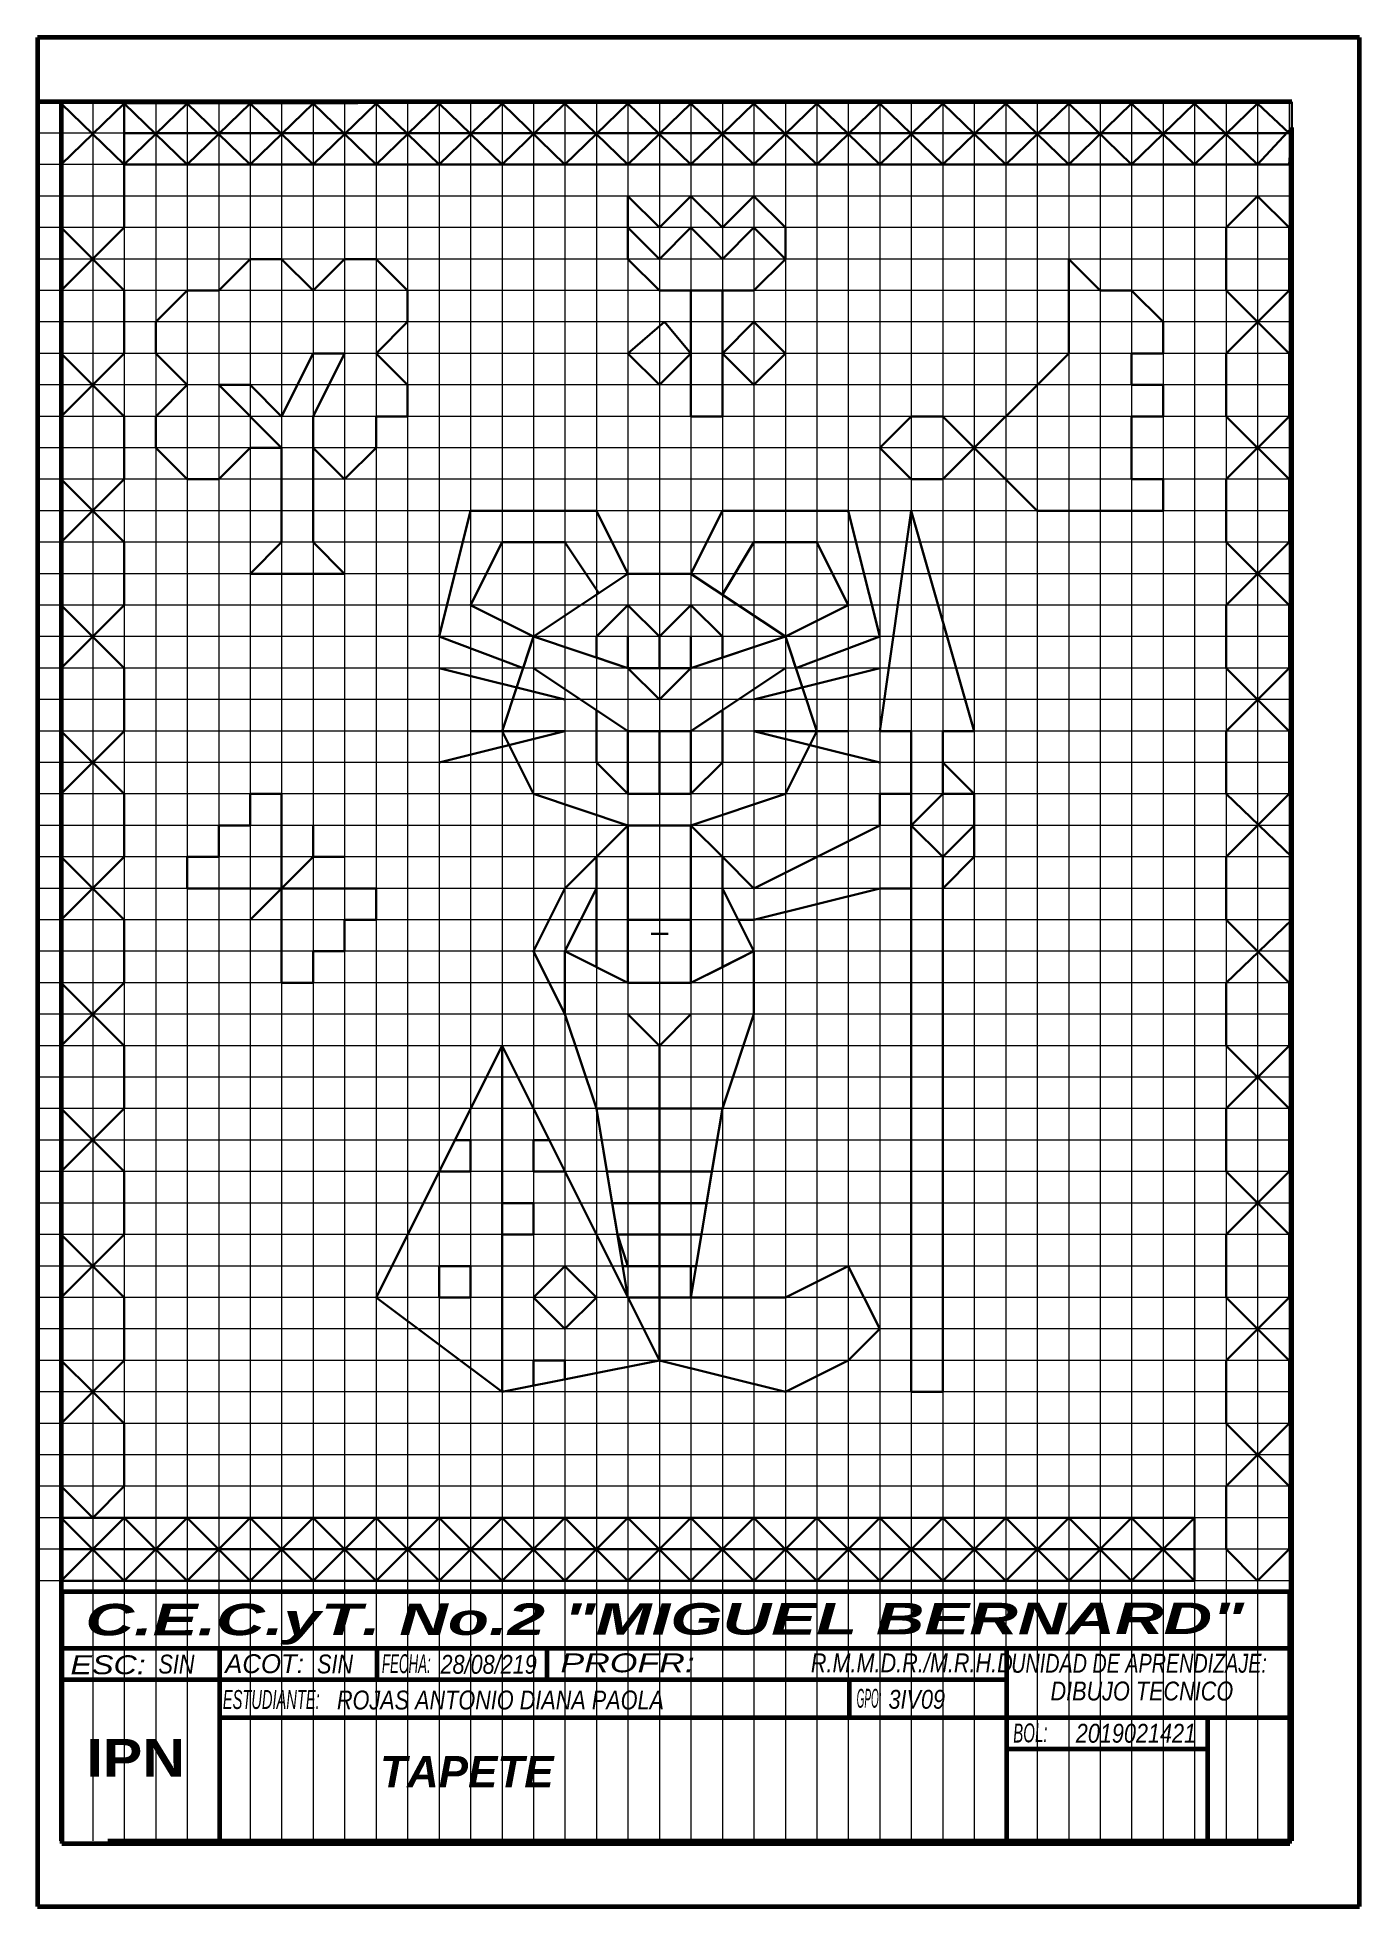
# Model space of a CAD drawing. Header units: millimetres. Extents: x -3912921 to 4009, y 2607 to 1787998.
# Drawn here: x -3912921.2 to -3912711.2, y 1538760 to 1539057 of the extents above.
import ezdxf
from ezdxf.enums import TextEntityAlignment as Align

# ---------------------------------------------------------------- set-up
doc = ezdxf.new("R2010")
doc.units = ezdxf.units.MM
for name, color, linetype, lineweight in [('linea de dibujo', 51, 'Continuous', 30), ('linea de dibujo2', 15, 'Continuous', 30), ('linea de dibujo3', 231, 'Continuous', 30), ('linea de dibujo4', 112, 'Continuous', 30), ('linea de dibujo5', 251, 'Continuous', 30), ('linea fina 4H', 9, 'Continuous', 18), ('Linea gruesa HB', 255, 'Continuous', 60), ('LINEA5', 9, 'Continuous', 30), ('lineas gruesas HB', 4, 'Continuous', 60), ('rotulos', 7, 'Continuous', 18)]:
    doc.layers.add(name, color=color, linetype=linetype, lineweight=lineweight)
doc.styles.add('cecyt', font='arialbi.ttf', dxfattribs={"height": 5})
doc.styles.add('IPN', font='arialbd.ttf', dxfattribs={"height": 6})
doc.styles.add('nombre', font='ARIALNI.TTF', dxfattribs={"height": 3})

# ---------------------------------------------------------------- blocks, each defined once
blk = doc.blocks.new('Copia de new block')
at = {"layer": 'Linea gruesa HB'}
for p, q in [((195, 40), (0, 40)), ((0, 40), (0, 0)), ((195, 0), (195, 40)), ((195, 31), (0, 31)), ((25, 31), (25, 0)), ((50, 31), (50, 26)), ((77, 31), (77, 26)), ((150, 31), (150, 0)), ((150, 26), (0, 26)), ((125, 26), (125, 20)), ((195, 20), (25, 20)), ((182, 0), (182, 20)), ((182, 15), (150, 15)), ((0, 0), (195, 0))]:
    blk.add_line(p, q, dxfattribs=at)
for tag, height, style, p in [('M:M', 3, 'nombre', (15.32, 26.12)), ('KM', 3, 'nombre', (40.51, 26.14)), ('NNNNNN', 3, 'nombre', (60.12, 26.08)), ('JJJJJJJJJ', 3, 'nombre', (118.94, 26.31)), ('APELLIDOSPATERNOMATERNONOMBRES', 3, 'nombre', (43.67, 20.41)), ('00000', 3, 'nombre', (131.27, 20.52)), ('DIBUJOTECNICON', 3, 'nombre', (157, 21.84)), ('000000', 3, 'nombre', (161.02, 15.13)), ('TITULODELALAMINA', 5, 'cecyt', (50.52, 7.41))]:
    blk.add_attdef(tag, text='', height=height, dxfattribs=dict(at, style=style)).set_placement(p, align=Align.BOTTOM_LEFT)
at = {"layer": 'rotulos'}
for s, height, rotation, style, width, p, p2 in [('C.E.C.yT. No.2 "MIGUEL BERNARD"  ', 5, 0.068, 'cecyt', 1.529385, (3.71, 33.08), (193.67, 33.31)), ('GPO:', 3, 0.2474, 'nombre', 0.459738, (126.22, 21.58), (130.17, 21.6)), ('BOL:', 3, 1.1845, 'nombre', 0.696097, (151.1, 16.04), (156.55, 16.15))]:
    blk.add_text(s, height=height, rotation=rotation, dxfattribs=dict(at, style=style, width=width)).set_placement(p, p2, align=Align.FIT)
for s, height, style, width, p, p2 in [('ESC:', 3, 'nombre', 1.491014, (1.35, 26.91), (13.31, 26.91)), ('ACOT:', 3, 'nombre', 1.192305, (25.91, 27.08), (38.43, 27.08)), ('FECHA:', 3, 'nombre', 0.61622, (50.81, 27.08), (58.57, 27.08)), ('PROFR:', 3, 'nombre', 1.642289, (79.17, 27.22), (100.5, 27.22)), ('UNIDAD DE APRENDIZAJE:', 3, 'nombre', 0.912965, (150.77, 27.15), (191.38, 27.15)), ('ESTUDIANTE:', 3, 'nombre', 0.676993, (25.55, 21.39), (40.93, 21.39)), ('IPN', 6, 'IPN', 1.121751, (3.87, 10.62), (19.54, 10.62))]:
    blk.add_text(s, height=height, dxfattribs=dict(at, style=style, width=width)).set_placement(p, p2, align=Align.FIT)

msp = doc.modelspace()

# ---------------------------------------------------------------- linework, layer by layer
for p, q in [((-3912832.41, 1538961.8), (-3912827.41, 1538966.8)), ((-3912827.41, 1538966.8), (-3912822.41, 1538961.8)), ((-3912822.41, 1538961.8), (-3912817.41, 1538966.8)), ((-3912817.41, 1538966.8), (-3912812.41, 1538961.8)), ((-3912832.41, 1538958.47), (-3912832.41, 1538961.8)), ((-3912827.41, 1538956.8), (-3912827.41, 1538961.8)), ((-3912827.41, 1538961.8), (-3912827.41, 1538956.8)), ((-3912822.41, 1538961.8), (-3912822.41, 1538956.8)), ((-3912822.41, 1538956.8), (-3912822.41, 1538961.8)), ((-3912817.41, 1538956.8), (-3912817.41, 1538961.8)), ((-3912817.41, 1538961.8), (-3912817.41, 1538956.8)), ((-3912812.41, 1538961.8), (-3912812.41, 1538958.47)), ((-3912827.41, 1538956.8), (-3912832.41, 1538958.47)), ((-3912822.41, 1538956.8), (-3912827.41, 1538956.8)), ((-3912817.41, 1538956.8), (-3912822.41, 1538956.8)), ((-3912812.41, 1538958.47), (-3912817.41, 1538956.8)), ((-3912832.41, 1538950.13), (-3912832.41, 1538941.8)), ((-3912827.41, 1538946.8), (-3912832.41, 1538950.13)), ((-3912832.41, 1538950.13), (-3912827.41, 1538946.8)), ((-3912812.41, 1538950.13), (-3912817.41, 1538946.8)), ((-3912812.41, 1538941.8), (-3912812.41, 1538950.13)), ((-3912822.41, 1538946.8), (-3912827.41, 1538946.8)), ((-3912827.41, 1538946.8), (-3912827.41, 1538936.8)), ((-3912827.41, 1538936.8), (-3912827.41, 1538946.8)), ((-3912827.41, 1538946.8), (-3912817.41, 1538946.8)), ((-3912822.41, 1538936.8), (-3912822.41, 1538946.8)), ((-3912817.41, 1538946.8), (-3912817.41, 1538936.8)), ((-3912832.41, 1538941.8), (-3912827.41, 1538936.8)), ((-3912817.41, 1538936.8), (-3912812.41, 1538941.8)), ((-3912827.41, 1538936.8), (-3912817.41, 1538936.8)), ((-3912817.41, 1538936.8), (-3912822.41, 1538936.8))]:
    msp.add_line(p, q)
at = {"layer": 'linea de dibujo'}
for p, q in [((-3912907.41, 1539036.8), (-3912917.41, 1539046.51)), ((-3912917.41, 1539036.8), (-3912907.41, 1539046.51)), ((-3912907.41, 1539046.51), (-3912721.95, 1539046.8)), ((-3912897.41, 1539036.8), (-3912907.41, 1539046.51)), ((-3912907.41, 1539046.51), (-3912907.41, 1539036.8)), ((-3912907.41, 1539036.8), (-3912897.41, 1539046.51)), ((-3912887.41, 1539046.51), (-3912897.41, 1539036.8)), ((-3912897.41, 1539046.51), (-3912887.41, 1539036.8)), ((-3912877.41, 1539036.8), (-3912887.41, 1539046.51)), ((-3912887.41, 1539036.8), (-3912877.41, 1539046.51)), ((-3912867.41, 1539046.51), (-3912877.41, 1539036.8)), ((-3912877.41, 1539046.51), (-3912867.41, 1539036.8)), ((-3912857.41, 1539036.8), (-3912867.41, 1539046.51)), ((-3912867.41, 1539036.8), (-3912857.41, 1539046.51)), ((-3912847.41, 1539046.51), (-3912857.41, 1539036.8)), ((-3912857.41, 1539046.51), (-3912847.41, 1539036.8)), ((-3912837.41, 1539036.8), (-3912847.41, 1539046.51)), ((-3912847.41, 1539036.8), (-3912837.41, 1539046.51)), ((-3912827.41, 1539046.51), (-3912837.41, 1539036.8)), ((-3912837.41, 1539046.51), (-3912827.41, 1539036.8)), ((-3912817.41, 1539036.8), (-3912827.41, 1539046.51)), ((-3912827.41, 1539036.8), (-3912817.41, 1539046.51)), ((-3912807.41, 1539046.51), (-3912817.41, 1539036.8)), ((-3912817.41, 1539046.51), (-3912807.41, 1539036.8)), ((-3912797.41, 1539036.8), (-3912807.41, 1539046.51)), ((-3912807.41, 1539036.8), (-3912797.41, 1539046.51)), ((-3912787.41, 1539046.51), (-3912797.41, 1539036.8)), ((-3912797.41, 1539046.51), (-3912787.41, 1539036.8)), ((-3912777.41, 1539036.8), (-3912787.41, 1539046.51)), ((-3912787.41, 1539036.8), (-3912777.41, 1539046.51)), ((-3912767.41, 1539046.51), (-3912777.41, 1539036.8)), ((-3912777.41, 1539046.51), (-3912767.41, 1539036.8)), ((-3912757.41, 1539036.8), (-3912767.41, 1539046.51)), ((-3912767.41, 1539036.8), (-3912757.41, 1539046.51)), ((-3912747.41, 1539046.51), (-3912757.41, 1539036.8)), ((-3912757.41, 1539046.51), (-3912747.41, 1539036.8)), ((-3912737.41, 1539036.8), (-3912747.41, 1539046.51)), ((-3912747.41, 1539036.8), (-3912737.41, 1539046.51)), ((-3912727.41, 1539046.51), (-3912737.41, 1539036.8)), ((-3912737.41, 1539046.51), (-3912727.41, 1539036.8)), ((-3912722.41, 1539041.8), (-3912727.41, 1539046.51)), ((-3912721.95, 1539046.8), (-3912721.94, 1539036.8)), ((-3912727.41, 1539036.8), (-3912721.95, 1539042.72)), ((-3912721.95, 1539042.72), (-3912722.41, 1539036.8)), ((-3912907.41, 1539041.8), (-3912722.41, 1539041.8)), ((-3912917.41, 1539026.8), (-3912917.41, 1539036.8)), ((-3912907.41, 1539026.8), (-3912907.41, 1539036.8)), ((-3912722.41, 1539036.8), (-3912907.41, 1539036.8)), ((-3912827.41, 1539031.8), (-3912827.41, 1539021.8)), ((-3912822.41, 1539026.8), (-3912827.41, 1539031.8)), ((-3912827.41, 1539031.8), (-3912827.41, 1539026.8)), ((-3912817.41, 1539031.8), (-3912822.41, 1539026.8)), ((-3912812.41, 1539026.8), (-3912817.41, 1539031.8)), ((-3912807.41, 1539031.8), (-3912812.41, 1539026.8)), ((-3912802.41, 1539026.8), (-3912807.41, 1539031.8)), ((-3912727.41, 1539031.8), (-3912732.41, 1539026.8)), ((-3912722.41, 1539026.8), (-3912727.41, 1539031.8)), ((-3912917.41, 1539016.8), (-3912907.41, 1539026.8)), ((-3912907.41, 1539016.8), (-3912917.41, 1539026.8)), ((-3912827.41, 1539026.8), (-3912822.41, 1539021.8)), ((-3912822.41, 1539021.8), (-3912817.41, 1539026.8)), ((-3912817.41, 1539026.8), (-3912812.41, 1539021.8)), ((-3912812.41, 1539021.8), (-3912807.41, 1539026.8)), ((-3912807.41, 1539026.8), (-3912802.41, 1539021.8)), ((-3912802.41, 1539021.8), (-3912802.41, 1539026.8)), ((-3912732.41, 1539026.8), (-3912732.41, 1539016.8)), ((-3912722.41, 1539016.8), (-3912722.41, 1539026.8)), ((-3912887.41, 1539021.8), (-3912892.41, 1539016.8)), ((-3912882.41, 1539021.8), (-3912887.41, 1539021.8)), ((-3912877.41, 1539016.8), (-3912882.41, 1539021.8)), ((-3912872.41, 1539021.8), (-3912877.41, 1539016.8)), ((-3912867.41, 1539021.8), (-3912872.41, 1539021.8)), ((-3912862.41, 1539016.8), (-3912867.41, 1539021.8)), ((-3912827.41, 1539021.8), (-3912822.41, 1539016.8)), ((-3912807.41, 1539016.8), (-3912802.41, 1539021.8)), ((-3912757.41, 1539006.8), (-3912757.41, 1539021.8)), ((-3912757.41, 1539021.8), (-3912752.41, 1539016.8)), ((-3912917.41, 1539006.8), (-3912917.41, 1539016.8)), ((-3912907.41, 1539006.8), (-3912907.41, 1539016.8)), ((-3912897.41, 1539016.8), (-3912902.41, 1539011.8)), ((-3912892.41, 1539016.8), (-3912897.41, 1539016.8)), ((-3912862.41, 1539011.8), (-3912862.41, 1539016.8)), ((-3912822.41, 1539016.8), (-3912807.41, 1539016.8)), ((-3912817.41, 1538996.8), (-3912817.41, 1539016.8)), ((-3912817.41, 1539016.8), (-3912817.41, 1539006.8)), ((-3912812.41, 1539016.8), (-3912812.41, 1538996.8)), ((-3912752.41, 1539016.8), (-3912747.41, 1539016.8)), ((-3912747.41, 1539016.8), (-3912742.41, 1539011.8)), ((-3912722.41, 1539016.8), (-3912732.41, 1539006.8)), ((-3912732.41, 1539016.8), (-3912722.41, 1539006.8)), ((-3912722.41, 1539016.8), (-3912722.41, 1539016.8)), ((-3912902.41, 1539011.8), (-3912902.41, 1539006.8)), ((-3912867.41, 1539006.8), (-3912862.41, 1539011.8)), ((-3912821.58, 1539011.8), (-3912827.41, 1539006.8)), ((-3912817.41, 1539006.8), (-3912821.58, 1539011.8)), ((-3912807.41, 1539011.8), (-3912812.41, 1539006.8)), ((-3912802.41, 1539006.8), (-3912807.41, 1539011.8)), ((-3912742.41, 1539011.8), (-3912742.41, 1539006.8)), ((-3912907.41, 1538996.8), (-3912917.41, 1539006.8)), ((-3912917.41, 1538996.8), (-3912907.41, 1539006.8)), ((-3912902.41, 1539006.8), (-3912897.41, 1539001.8)), ((-3912882.41, 1538996.8), (-3912877.41, 1539006.8)), ((-3912877.41, 1539006.8), (-3912872.41, 1539006.8)), ((-3912872.41, 1539006.8), (-3912877.41, 1538996.8)), ((-3912862.41, 1539001.8), (-3912867.41, 1539006.8)), ((-3912827.41, 1539006.8), (-3912822.41, 1539001.8)), ((-3912822.41, 1539001.8), (-3912817.41, 1539006.8)), ((-3912817.41, 1539006.8), (-3912817.41, 1538996.8)), ((-3912812.41, 1538996.8), (-3912812.41, 1539006.8)), ((-3912812.41, 1539006.8), (-3912807.41, 1539001.8)), ((-3912807.41, 1539001.8), (-3912802.41, 1539006.8)), ((-3912777.41, 1538986.8), (-3912757.41, 1539006.8)), ((-3912742.41, 1539006.8), (-3912747.41, 1539006.8)), ((-3912747.41, 1539006.8), (-3912747.41, 1539001.8)), ((-3912732.41, 1538996.8), (-3912732.41, 1539006.8)), ((-3912722.41, 1539006.8), (-3912722.41, 1538996.8)), ((-3912897.41, 1539001.8), (-3912902.41, 1538996.8)), ((-3912882.41, 1538991.8), (-3912892.41, 1539001.8)), ((-3912892.41, 1539001.8), (-3912887.41, 1539001.8)), ((-3912887.41, 1539001.8), (-3912882.41, 1538996.8)), ((-3912862.41, 1538996.8), (-3912862.41, 1539001.8)), ((-3912747.41, 1539001.8), (-3912742.41, 1539001.8)), ((-3912742.41, 1539001.8), (-3912742.41, 1538996.8)), ((-3912917.41, 1538986.8), (-3912917.41, 1538996.8)), ((-3912907.41, 1538986.8), (-3912907.41, 1538996.8)), ((-3912902.41, 1538996.8), (-3912902.41, 1538991.8)), ((-3912877.41, 1538996.8), (-3912877.41, 1538976.8)), ((-3912867.41, 1538991.8), (-3912867.41, 1538996.8)), ((-3912867.41, 1538996.8), (-3912862.41, 1538996.8)), ((-3912812.41, 1538996.8), (-3912817.41, 1538996.8)), ((-3912817.41, 1538996.8), (-3912812.41, 1538996.8)), ((-3912782.41, 1538996.8), (-3912787.41, 1538991.8)), ((-3912777.41, 1538996.8), (-3912782.41, 1538996.8)), ((-3912762.41, 1538981.8), (-3912777.41, 1538996.8)), ((-3912742.41, 1538996.8), (-3912747.41, 1538996.8)), ((-3912747.41, 1538996.8), (-3912747.41, 1538986.8)), ((-3912722.41, 1538986.8), (-3912732.41, 1538996.8)), ((-3912722.41, 1538996.8), (-3912732.41, 1538986.8)), ((-3912902.41, 1538991.8), (-3912897.41, 1538986.8)), ((-3912892.41, 1538986.8), (-3912887.41, 1538991.8)), ((-3912887.41, 1538991.8), (-3912882.41, 1538991.8)), ((-3912882.41, 1538976.8), (-3912882.41, 1538991.8)), ((-3912877.41, 1538991.8), (-3912872.41, 1538986.8)), ((-3912872.41, 1538986.8), (-3912867.41, 1538991.8)), ((-3912787.41, 1538991.8), (-3912782.41, 1538986.8)), ((-3912917.41, 1538976.8), (-3912907.41, 1538986.8)), ((-3912907.41, 1538976.8), (-3912917.41, 1538986.8)), ((-3912897.41, 1538986.8), (-3912892.41, 1538986.8)), ((-3912782.41, 1538986.8), (-3912777.41, 1538986.8)), ((-3912747.41, 1538986.8), (-3912742.41, 1538986.8)), ((-3912742.41, 1538986.8), (-3912742.41, 1538981.8)), ((-3912732.41, 1538986.8), (-3912732.41, 1538976.8)), ((-3912722.41, 1538976.8), (-3912722.41, 1538986.8)), ((-3912852.41, 1538981.8), (-3912857.41, 1538961.8)), ((-3912832.41, 1538981.8), (-3912852.41, 1538981.8)), ((-3912827.41, 1538971.8), (-3912832.41, 1538981.8)), ((-3912817.41, 1538971.8), (-3912812.41, 1538981.8)), ((-3912812.41, 1538981.8), (-3912792.41, 1538981.8)), ((-3912792.41, 1538981.8), (-3912787.41, 1538961.8)), ((-3912787.41, 1538946.8), (-3912782.41, 1538981.8)), ((-3912782.41, 1538981.8), (-3912772.41, 1538946.8)), ((-3912742.41, 1538981.8), (-3912762.41, 1538981.8)), ((-3912917.41, 1538966.8), (-3912917.41, 1538976.8)), ((-3912907.41, 1538966.8), (-3912907.41, 1538976.8)), ((-3912887.41, 1538971.8), (-3912882.41, 1538976.8)), ((-3912877.41, 1538976.8), (-3912872.41, 1538971.8)), ((-3912852.41, 1538966.8), (-3912847.41, 1538976.8)), ((-3912847.41, 1538976.8), (-3912837.41, 1538976.8)), ((-3912837.41, 1538976.8), (-3912832.02, 1538968.72)), ((-3912807.41, 1538976.8), (-3912812.41, 1538968.47)), ((-3912797.41, 1538976.8), (-3912807.41, 1538976.8)), ((-3912792.41, 1538966.8), (-3912797.41, 1538976.8)), ((-3912732.41, 1538966.8), (-3912722.41, 1538976.8)), ((-3912732.41, 1538976.8), (-3912722.41, 1538966.8)), ((-3912872.41, 1538971.8), (-3912887.41, 1538971.8)), ((-3912827.41, 1538971.8), (-3912842.41, 1538961.8)), ((-3912817.41, 1538971.8), (-3912827.41, 1538971.8)), ((-3912802.41, 1538961.8), (-3912817.41, 1538971.8)), ((-3912907.41, 1538956.8), (-3912917.41, 1538966.8)), ((-3912917.41, 1538956.8), (-3912907.41, 1538966.8)), ((-3912842.41, 1538961.8), (-3912852.41, 1538966.8)), ((-3912827.41, 1538966.8), (-3912832.41, 1538961.8)), ((-3912822.41, 1538961.8), (-3912827.41, 1538966.8)), ((-3912817.41, 1538966.8), (-3912822.41, 1538961.8)), ((-3912812.41, 1538961.8), (-3912817.41, 1538966.8)), ((-3912802.41, 1538961.8), (-3912792.41, 1538966.8)), ((-3912732.41, 1538956.8), (-3912732.41, 1538966.8)), ((-3912722.41, 1538966.8), (-3912722.41, 1538956.8)), ((-3912857.41, 1538961.8), (-3912844.07, 1538956.8)), ((-3912842.41, 1538961.8), (-3912847.41, 1538946.8)), ((-3912844.07, 1538956.8), (-3912842.41, 1538961.8)), ((-3912842.41, 1538961.8), (-3912827.41, 1538956.8)), ((-3912832.41, 1538961.8), (-3912832.41, 1538958.47)), ((-3912827.41, 1538956.8), (-3912827.41, 1538961.8)), ((-3912827.41, 1538961.8), (-3912827.41, 1538956.8)), ((-3912822.41, 1538961.8), (-3912822.41, 1538956.8)), ((-3912822.41, 1538956.8), (-3912822.41, 1538961.8)), ((-3912817.41, 1538956.8), (-3912802.41, 1538961.8)), ((-3912817.41, 1538956.8), (-3912817.41, 1538961.8)), ((-3912817.41, 1538961.8), (-3912817.41, 1538956.8)), ((-3912802.41, 1538961.8), (-3912812.41, 1538958.47)), ((-3912812.41, 1538958.47), (-3912812.41, 1538961.8)), ((-3912797.41, 1538946.8), (-3912802.41, 1538961.8)), ((-3912800.74, 1538956.8), (-3912802.41, 1538961.8)), ((-3912787.41, 1538961.8), (-3912800.74, 1538956.8)), ((-3912917.41, 1538946.8), (-3912917.41, 1538956.8)), ((-3912907.41, 1538946.8), (-3912907.41, 1538956.8)), ((-3912857.41, 1538956.8), (-3912837.41, 1538951.8)), ((-3912842.41, 1538956.8), (-3912827.41, 1538946.8)), ((-3912832.41, 1538958.47), (-3912827.41, 1538956.8)), ((-3912827.41, 1538956.8), (-3912817.41, 1538956.8)), ((-3912827.41, 1538956.8), (-3912817.41, 1538956.8)), ((-3912822.41, 1538951.8), (-3912827.41, 1538956.8)), ((-3912827.41, 1538956.8), (-3912827.41, 1538956.8)), ((-3912817.41, 1538956.8), (-3912822.41, 1538951.8)), ((-3912817.41, 1538946.8), (-3912802.41, 1538956.8)), ((-3912802.41, 1538956.8), (-3912812.41, 1538950.13)), ((-3912807.41, 1538951.8), (-3912787.41, 1538956.8)), ((-3912722.41, 1538946.8), (-3912732.41, 1538956.8)), ((-3912722.41, 1538956.8), (-3912732.41, 1538946.8)), ((-3912832.41, 1538941.8), (-3912832.41, 1538950.13)), ((-3912832.41, 1538950.13), (-3912827.41, 1538946.8)), ((-3912812.41, 1538950.13), (-3912812.41, 1538941.8)), ((-3912917.41, 1538936.8), (-3912907.41, 1538946.8)), ((-3912907.41, 1538936.8), (-3912917.41, 1538946.8)), ((-3912837.41, 1538946.8), (-3912857.41, 1538941.8)), ((-3912852.41, 1538946.8), (-3912837.41, 1538946.8)), ((-3912847.41, 1538946.8), (-3912842.41, 1538936.8)), ((-3912827.41, 1538946.8), (-3912817.41, 1538946.8)), ((-3912827.41, 1538946.8), (-3912827.41, 1538936.8)), ((-3912822.41, 1538936.8), (-3912822.41, 1538946.8)), ((-3912822.41, 1538946.8), (-3912817.41, 1538946.8)), ((-3912817.41, 1538946.8), (-3912817.41, 1538936.8)), ((-3912792.41, 1538946.8), (-3912807.41, 1538946.8)), ((-3912807.41, 1538946.8), (-3912787.41, 1538941.8)), ((-3912802.41, 1538936.8), (-3912797.41, 1538946.8)), ((-3912782.41, 1538946.8), (-3912787.41, 1538946.8)), ((-3912782.41, 1538841.8), (-3912782.41, 1538946.8)), ((-3912772.41, 1538946.8), (-3912777.41, 1538946.8)), ((-3912732.41, 1538946.8), (-3912732.41, 1538936.8)), ((-3912722.41, 1538936.8), (-3912722.41, 1538946.8)), ((-3912827.41, 1538936.8), (-3912832.41, 1538941.8)), ((-3912812.41, 1538941.8), (-3912817.41, 1538936.8)), ((-3912777.41, 1538941.8), (-3912772.41, 1538936.8)), ((-3912917.41, 1538926.8), (-3912917.41, 1538936.8)), ((-3912907.41, 1538926.8), (-3912907.41, 1538936.8)), ((-3912887.41, 1538931.8), (-3912887.41, 1538936.8)), ((-3912887.41, 1538936.8), (-3912882.41, 1538936.8)), ((-3912882.41, 1538936.8), (-3912882.41, 1538906.8)), ((-3912842.41, 1538936.8), (-3912827.41, 1538931.8)), ((-3912817.41, 1538936.8), (-3912827.41, 1538936.8)), ((-3912827.41, 1538936.8), (-3912822.41, 1538936.8)), ((-3912817.41, 1538931.8), (-3912802.41, 1538936.8)), ((-3912787.41, 1538931.8), (-3912787.41, 1538936.8)), ((-3912787.41, 1538936.8), (-3912782.41, 1538936.8)), ((-3912782.41, 1538936.8), (-3912782.41, 1538921.8)), ((-3912782.41, 1538931.8), (-3912777.41, 1538936.8)), ((-3912777.41, 1538936.8), (-3912772.41, 1538936.8)), ((-3912772.41, 1538936.8), (-3912772.41, 1538926.8)), ((-3912772.41, 1538936.8), (-3912772.41, 1538931.8)), ((-3912732.41, 1538926.8), (-3912722.41, 1538936.8)), ((-3912732.41, 1538936.8), (-3912732.41, 1538936.8)), ((-3912732.41, 1538936.8), (-3912721.95, 1538926.8)), ((-3912892.41, 1538926.8), (-3912892.41, 1538931.8)), ((-3912892.41, 1538931.8), (-3912887.41, 1538931.8)), ((-3912877.41, 1538926.8), (-3912877.41, 1538931.8)), ((-3912877.41, 1538931.8), (-3912877.41, 1538926.8)), ((-3912827.41, 1538931.8), (-3912837.41, 1538921.8)), ((-3912827.41, 1538931.8), (-3912817.41, 1538931.8)), ((-3912817.41, 1538931.8), (-3912827.41, 1538931.8)), ((-3912827.41, 1538906.8), (-3912827.41, 1538931.8)), ((-3912827.41, 1538931.8), (-3912827.41, 1538916.8)), ((-3912817.41, 1538906.8), (-3912817.41, 1538931.8)), ((-3912817.41, 1538931.8), (-3912812.41, 1538926.8)), ((-3912807.41, 1538921.8), (-3912787.41, 1538931.8)), ((-3912777.41, 1538926.8), (-3912782.41, 1538931.8)), ((-3912772.41, 1538931.8), (-3912777.41, 1538926.8)), ((-3912907.41, 1538916.8), (-3912917.41, 1538926.8)), ((-3912917.41, 1538916.8), (-3912907.41, 1538926.8)), ((-3912897.41, 1538921.8), (-3912897.41, 1538926.8)), ((-3912897.41, 1538926.8), (-3912892.41, 1538926.8)), ((-3912887.41, 1538916.8), (-3912877.41, 1538926.8)), ((-3912877.41, 1538926.8), (-3912872.41, 1538926.8)), ((-3912832.41, 1538921.8), (-3912832.41, 1538926.8)), ((-3912832.41, 1538926.8), (-3912832.41, 1538911.8)), ((-3912812.41, 1538926.8), (-3912812.41, 1538909.3)), ((-3912812.41, 1538926.8), (-3912807.41, 1538921.8)), ((-3912772.41, 1538926.8), (-3912777.41, 1538921.8)), ((-3912777.41, 1538921.8), (-3912777.41, 1538926.8)), ((-3912732.41, 1538916.8), (-3912732.41, 1538926.8)), ((-3912721.95, 1538926.8), (-3912721.95, 1538916.8)), ((-3912867.41, 1538921.8), (-3912897.41, 1538921.8)), ((-3912867.41, 1538916.8), (-3912867.41, 1538921.8)), ((-3912837.41, 1538921.8), (-3912842.41, 1538911.8)), ((-3912837.41, 1538911.8), (-3912832.41, 1538921.8)), ((-3912807.41, 1538911.8), (-3912812.41, 1538921.8)), ((-3912787.41, 1538921.8), (-3912807.41, 1538916.8)), ((-3912782.41, 1538921.8), (-3912787.41, 1538921.8)), ((-3912917.41, 1538906.8), (-3912917.41, 1538916.8)), ((-3912907.41, 1538906.8), (-3912907.41, 1538916.8)), ((-3912872.41, 1538911.8), (-3912872.41, 1538916.8)), ((-3912872.41, 1538916.8), (-3912867.41, 1538916.8)), ((-3912827.41, 1538916.8), (-3912817.41, 1538916.8)), ((-3912823.74, 1538914.58), (-3912821.02, 1538914.58)), ((-3912807.41, 1538916.8), (-3912809.91, 1538916.8)), ((-3912722.41, 1538906.8), (-3912732.41, 1538916.8)), ((-3912721.95, 1538916.8), (-3912732.41, 1538906.8)), ((-3912877.41, 1538906.8), (-3912877.41, 1538911.8)), ((-3912877.41, 1538911.8), (-3912872.41, 1538911.8)), ((-3912842.41, 1538911.8), (-3912837.41, 1538901.8)), ((-3912827.41, 1538906.8), (-3912837.41, 1538911.8)), ((-3912837.41, 1538911.8), (-3912837.41, 1538901.8)), ((-3912837.41, 1538901.8), (-3912837.41, 1538911.8)), ((-3912832.41, 1538911.8), (-3912832.41, 1538909.3)), ((-3912807.41, 1538911.8), (-3912817.41, 1538906.8)), ((-3912807.41, 1538901.8), (-3912807.41, 1538911.8)), ((-3912832.41, 1538909.3), (-3912827.41, 1538906.8)), ((-3912812.41, 1538909.3), (-3912817.41, 1538906.8)), ((-3912917.41, 1538896.8), (-3912907.41, 1538906.8)), ((-3912907.41, 1538896.8), (-3912917.41, 1538906.8)), ((-3912882.41, 1538906.8), (-3912877.41, 1538906.8)), ((-3912817.41, 1538906.8), (-3912827.41, 1538906.8)), ((-3912732.41, 1538906.8), (-3912732.41, 1538896.8)), ((-3912722.41, 1538896.8), (-3912722.41, 1538906.8)), ((-3912837.41, 1538901.8), (-3912832.41, 1538886.8)), ((-3912822.41, 1538896.8), (-3912827.41, 1538901.8)), ((-3912822.41, 1538896.8), (-3912817.41, 1538901.8)), ((-3912817.41, 1538901.8), (-3912822.41, 1538896.8)), ((-3912812.41, 1538886.8), (-3912807.41, 1538901.8)), ((-3912917.41, 1538886.8), (-3912917.41, 1538896.8)), ((-3912907.41, 1538886.8), (-3912907.41, 1538896.8)), ((-3912847.41, 1538896.8), (-3912867.41, 1538856.8)), ((-3912822.41, 1538846.8), (-3912847.41, 1538896.8)), ((-3912847.41, 1538841.8), (-3912847.41, 1538896.8)), ((-3912822.41, 1538886.8), (-3912822.41, 1538896.8)), ((-3912732.41, 1538886.8), (-3912722.41, 1538896.8)), ((-3912732.41, 1538896.8), (-3912722.41, 1538886.8)), ((-3912907.41, 1538876.8), (-3912917.41, 1538886.8)), ((-3912917.41, 1538876.8), (-3912907.41, 1538886.8)), ((-3912827.41, 1538856.8), (-3912832.41, 1538886.8)), ((-3912832.41, 1538886.8), (-3912812.41, 1538886.8)), ((-3912832.41, 1538886.8), (-3912830.74, 1538876.8)), ((-3912822.41, 1538856.8), (-3912822.41, 1538886.8)), ((-3912822.41, 1538886.8), (-3912812.41, 1538886.8)), ((-3912812.41, 1538886.8), (-3912817.41, 1538856.8)), ((-3912732.41, 1538876.8), (-3912732.41, 1538886.8)), ((-3912722.41, 1538886.8), (-3912722.41, 1538876.8)), ((-3912854.91, 1538881.8), (-3912852.41, 1538881.8)), ((-3912852.41, 1538881.8), (-3912852.41, 1538876.8)), ((-3912839.91, 1538881.8), (-3912842.41, 1538881.8)), ((-3912842.41, 1538881.8), (-3912842.41, 1538876.8)), ((-3912917.41, 1538866.8), (-3912917.41, 1538876.8)), ((-3912907.41, 1538866.8), (-3912907.41, 1538876.8)), ((-3912852.41, 1538876.8), (-3912857.41, 1538876.8)), ((-3912842.41, 1538876.8), (-3912837.41, 1538876.8)), ((-3912830.74, 1538876.8), (-3912814.07, 1538876.8)), ((-3912814.07, 1538876.8), (-3912814.91, 1538871.8)), ((-3912722.41, 1538866.8), (-3912732.41, 1538876.8)), ((-3912722.41, 1538876.8), (-3912732.41, 1538866.8)), ((-3912847.41, 1538871.8), (-3912842.41, 1538871.8)), ((-3912842.41, 1538871.8), (-3912842.41, 1538866.8)), ((-3912814.91, 1538871.8), (-3912829.91, 1538871.8)), ((-3912829.91, 1538871.8), (-3912829.07, 1538866.8)), ((-3912917.41, 1538856.8), (-3912907.41, 1538866.8)), ((-3912907.41, 1538856.8), (-3912917.41, 1538866.8)), ((-3912842.41, 1538866.8), (-3912847.41, 1538866.8)), ((-3912829.07, 1538866.8), (-3912815.74, 1538866.8)), ((-3912815.74, 1538866.8), (-3912816.57, 1538861.8)), ((-3912732.41, 1538866.8), (-3912732.41, 1538856.8)), ((-3912722.41, 1538856.8), (-3912722.41, 1538866.8)), ((-3912852.41, 1538861.8), (-3912857.41, 1538861.8)), ((-3912857.41, 1538861.8), (-3912857.41, 1538856.8)), ((-3912852.41, 1538856.8), (-3912852.41, 1538861.8)), ((-3912837.41, 1538861.8), (-3912842.41, 1538856.8)), ((-3912832.41, 1538856.8), (-3912837.41, 1538861.8)), ((-3912816.57, 1538861.8), (-3912828.24, 1538861.8)), ((-3912828.24, 1538861.8), (-3912828.24, 1538861.8)), ((-3912792.41, 1538861.8), (-3912802.41, 1538856.8)), ((-3912787.41, 1538851.8), (-3912792.41, 1538861.8)), ((-3912917.41, 1538846.8), (-3912917.41, 1538856.8)), ((-3912907.41, 1538846.8), (-3912907.41, 1538856.8)), ((-3912867.41, 1538856.8), (-3912847.41, 1538841.8)), ((-3912857.41, 1538856.8), (-3912852.41, 1538856.8)), ((-3912842.41, 1538856.8), (-3912837.41, 1538851.8)), ((-3912837.41, 1538851.8), (-3912832.41, 1538856.8)), ((-3912802.41, 1538856.8), (-3912827.41, 1538856.8)), ((-3912817.41, 1538856.8), (-3912822.41, 1538856.8)), ((-3912822.41, 1538856.8), (-3912822.41, 1538846.8)), ((-3912732.41, 1538846.8), (-3912722.41, 1538856.8)), ((-3912732.41, 1538856.8), (-3912722.41, 1538846.8)), ((-3912722.41, 1538856.8), (-3912722.41, 1538856.8)), ((-3912792.41, 1538846.8), (-3912787.41, 1538851.8)), ((-3912912.41, 1538841.8), (-3912917.41, 1538846.8)), ((-3912917.41, 1538836.8), (-3912907.41, 1538846.8)), ((-3912847.41, 1538841.8), (-3912822.41, 1538846.8)), ((-3912822.41, 1538846.8), (-3912847.41, 1538841.8)), ((-3912842.41, 1538842.8), (-3912842.41, 1538846.8)), ((-3912842.41, 1538846.8), (-3912837.41, 1538846.8)), ((-3912837.41, 1538846.8), (-3912837.41, 1538843.8)), ((-3912822.41, 1538846.8), (-3912802.41, 1538841.8)), ((-3912802.41, 1538841.8), (-3912792.41, 1538846.8)), ((-3912732.41, 1538836.8), (-3912732.41, 1538846.8)), ((-3912722.41, 1538846.8), (-3912722.41, 1538836.8)), ((-3912907.41, 1538836.8), (-3912912.41, 1538841.8)), ((-3912777.41, 1538841.8), (-3912782.41, 1538841.8)), ((-3912917.41, 1538826.8), (-3912917.41, 1538836.8)), ((-3912907.41, 1538826.8), (-3912907.41, 1538836.8)), ((-3912722.41, 1538826.8), (-3912732.41, 1538836.8)), ((-3912722.41, 1538836.8), (-3912732.41, 1538826.8)), ((-3912912.41, 1538821.8), (-3912917.41, 1538826.8)), ((-3912912.41, 1538821.8), (-3912907.41, 1538826.8)), ((-3912732.41, 1538826.8), (-3912732.41, 1538816.8)), ((-3912722.41, 1538816.8), (-3912722.41, 1538826.8)), ((-3912907.41, 1538811.8), (-3912917.41, 1538821.8)), ((-3912917.41, 1538821.8), (-3912917.41, 1538821.8)), ((-3912917.41, 1538811.8), (-3912907.41, 1538821.8)), ((-3912917.41, 1538821.8), (-3912737.41, 1538821.8)), ((-3912917.41, 1538811.8), (-3912917.41, 1538821.8)), ((-3912897.41, 1538821.8), (-3912907.41, 1538811.8)), ((-3912907.41, 1538821.8), (-3912897.41, 1538811.8)), ((-3912887.41, 1538811.8), (-3912897.41, 1538821.8)), ((-3912897.41, 1538811.8), (-3912887.41, 1538821.8)), ((-3912877.41, 1538821.8), (-3912887.41, 1538811.8)), ((-3912887.41, 1538821.8), (-3912877.41, 1538811.8)), ((-3912867.41, 1538811.8), (-3912877.41, 1538821.8)), ((-3912877.41, 1538811.8), (-3912867.41, 1538821.8)), ((-3912857.41, 1538821.8), (-3912867.41, 1538811.8)), ((-3912867.41, 1538821.8), (-3912857.41, 1538811.8)), ((-3912847.41, 1538811.8), (-3912857.41, 1538821.8)), ((-3912857.41, 1538811.8), (-3912847.41, 1538821.8)), ((-3912837.41, 1538821.8), (-3912847.41, 1538811.8)), ((-3912847.41, 1538821.8), (-3912837.41, 1538811.8)), ((-3912827.41, 1538811.8), (-3912837.41, 1538821.8)), ((-3912837.41, 1538811.8), (-3912827.41, 1538821.8)), ((-3912817.41, 1538821.8), (-3912827.41, 1538811.8)), ((-3912827.41, 1538821.8), (-3912817.41, 1538811.8)), ((-3912807.41, 1538811.8), (-3912817.41, 1538821.8)), ((-3912817.41, 1538811.8), (-3912807.41, 1538821.8)), ((-3912797.41, 1538821.8), (-3912807.41, 1538811.8)), ((-3912807.41, 1538821.8), (-3912797.41, 1538811.8)), ((-3912787.41, 1538811.8), (-3912797.41, 1538821.8)), ((-3912797.41, 1538811.8), (-3912787.41, 1538821.8)), ((-3912777.41, 1538821.8), (-3912787.41, 1538811.8)), ((-3912787.41, 1538821.8), (-3912777.41, 1538811.8)), ((-3912767.41, 1538811.8), (-3912777.41, 1538821.8)), ((-3912777.41, 1538811.8), (-3912767.41, 1538821.8)), ((-3912757.41, 1538821.8), (-3912767.41, 1538811.8)), ((-3912767.41, 1538821.8), (-3912757.41, 1538811.8)), ((-3912747.41, 1538811.8), (-3912757.41, 1538821.8)), ((-3912757.41, 1538811.8), (-3912747.41, 1538821.8)), ((-3912737.41, 1538821.8), (-3912747.41, 1538811.8)), ((-3912747.41, 1538821.8), (-3912737.41, 1538811.8)), ((-3912737.41, 1538821.8), (-3912737.41, 1538811.8)), ((-3912917.41, 1538816.8), (-3912912.41, 1538816.8)), ((-3912737.41, 1538816.8), (-3912912.41, 1538816.8)), ((-3912732.41, 1538816.8), (-3912727.41, 1538811.8)), ((-3912727.41, 1538811.8), (-3912722.41, 1538816.8)), ((-3912737.41, 1538811.8), (-3912917.41, 1538811.8))]:
    msp.add_line(p, q, dxfattribs=at)
at = {"layer": 'linea de dibujo2'}
for p, q in [((-3912757.41, 1539021.8), (-3912757.41, 1539006.8)), ((-3912752.41, 1539016.8), (-3912757.41, 1539021.8)), ((-3912747.41, 1539016.8), (-3912752.41, 1539016.8)), ((-3912742.41, 1539011.8), (-3912747.41, 1539016.8)), ((-3912742.41, 1539006.8), (-3912742.41, 1539011.8)), ((-3912882.41, 1538996.8), (-3912877.41, 1539006.8)), ((-3912877.41, 1539006.8), (-3912872.41, 1539006.8)), ((-3912872.41, 1539006.8), (-3912877.41, 1538996.8)), ((-3912757.41, 1539006.8), (-3912777.41, 1538986.8)), ((-3912747.41, 1539001.8), (-3912747.41, 1539006.8)), ((-3912747.41, 1539006.8), (-3912742.41, 1539006.8)), ((-3912882.41, 1538991.8), (-3912892.41, 1539001.8)), ((-3912892.41, 1539001.8), (-3912887.41, 1539001.8)), ((-3912887.41, 1539001.8), (-3912882.41, 1538996.8)), ((-3912742.41, 1539001.8), (-3912747.41, 1539001.8)), ((-3912742.41, 1538996.8), (-3912742.41, 1539001.8)), ((-3912877.41, 1538996.8), (-3912877.41, 1538976.8)), ((-3912787.41, 1538991.8), (-3912782.41, 1538996.8)), ((-3912782.41, 1538996.8), (-3912777.41, 1538996.8)), ((-3912777.41, 1538996.8), (-3912762.41, 1538981.8)), ((-3912747.41, 1538986.8), (-3912747.41, 1538996.8)), ((-3912747.41, 1538996.8), (-3912742.41, 1538996.8)), ((-3912882.41, 1538976.8), (-3912882.41, 1538991.8)), ((-3912782.41, 1538986.8), (-3912787.41, 1538991.8)), ((-3912777.41, 1538986.8), (-3912782.41, 1538986.8)), ((-3912742.41, 1538986.8), (-3912747.41, 1538986.8)), ((-3912742.41, 1538981.8), (-3912742.41, 1538986.8)), ((-3912787.41, 1538946.8), (-3912782.41, 1538981.8)), ((-3912782.41, 1538981.8), (-3912772.41, 1538946.8)), ((-3912762.41, 1538981.8), (-3912742.41, 1538981.8)), ((-3912887.41, 1538971.8), (-3912882.41, 1538976.8)), ((-3912877.41, 1538976.8), (-3912872.41, 1538971.8)), ((-3912872.41, 1538971.8), (-3912887.41, 1538971.8)), ((-3912782.41, 1538946.8), (-3912787.41, 1538946.8)), ((-3912782.41, 1538841.8), (-3912782.41, 1538946.8)), ((-3912772.41, 1538946.8), (-3912777.41, 1538946.8)), ((-3912777.41, 1538946.8), (-3912777.41, 1538936.8)), ((-3912827.41, 1538931.8), (-3912832.41, 1538926.8)), ((-3912827.41, 1538906.8), (-3912827.41, 1538931.8)), ((-3912812.41, 1538926.8), (-3912817.41, 1538931.8)), ((-3912817.41, 1538931.8), (-3912817.41, 1538906.8)), ((-3912832.41, 1538926.8), (-3912832.41, 1538909.3)), ((-3912812.41, 1538909.3), (-3912812.41, 1538926.8)), ((-3912777.41, 1538921.8), (-3912777.41, 1538841.8)), ((-3912817.41, 1538916.8), (-3912827.41, 1538916.8)), ((-3912827.41, 1538906.8), (-3912837.41, 1538911.8)), ((-3912837.41, 1538911.8), (-3912837.41, 1538901.8)), ((-3912807.41, 1538911.8), (-3912812.41, 1538909.3)), ((-3912807.41, 1538901.8), (-3912807.41, 1538911.8)), ((-3912832.41, 1538909.3), (-3912827.41, 1538906.8)), ((-3912817.41, 1538906.8), (-3912812.41, 1538909.3)), ((-3912812.41, 1538909.3), (-3912817.41, 1538906.8)), ((-3912817.41, 1538906.8), (-3912827.41, 1538906.8)), ((-3912837.41, 1538901.8), (-3912832.41, 1538886.8)), ((-3912822.41, 1538896.8), (-3912827.41, 1538901.8)), ((-3912827.41, 1538901.8), (-3912822.41, 1538896.8)), ((-3912822.41, 1538896.8), (-3912817.41, 1538901.8)), ((-3912817.41, 1538901.8), (-3912822.41, 1538896.8)), ((-3912812.41, 1538886.8), (-3912807.41, 1538901.8)), ((-3912822.41, 1538861.8), (-3912822.41, 1538896.8)), ((-3912822.41, 1538896.8), (-3912822.41, 1538856.8)), ((-3912832.41, 1538886.8), (-3912827.41, 1538856.8)), ((-3912812.41, 1538886.8), (-3912832.41, 1538886.8)), ((-3912817.41, 1538856.8), (-3912812.41, 1538886.8)), ((-3912814.07, 1538876.8), (-3912812.41, 1538886.8)), ((-3912829.91, 1538871.8), (-3912830.74, 1538876.8)), ((-3912830.74, 1538876.8), (-3912814.07, 1538876.8)), ((-3912814.91, 1538871.8), (-3912829.91, 1538871.8)), ((-3912815.74, 1538866.8), (-3912814.91, 1538871.8)), ((-3912827.41, 1538861.8), (-3912829.07, 1538866.8)), ((-3912829.07, 1538866.8), (-3912815.74, 1538866.8)), ((-3912822.41, 1538861.8), (-3912827.41, 1538861.8)), ((-3912817.41, 1538861.8), (-3912822.41, 1538861.8)), ((-3912822.41, 1538856.8), (-3912822.41, 1538861.8)), ((-3912817.41, 1538856.8), (-3912817.41, 1538861.8)), ((-3912827.41, 1538856.8), (-3912817.41, 1538856.8)), ((-3912777.41, 1538841.8), (-3912782.41, 1538841.8))]:
    msp.add_line(p, q, dxfattribs=at)
at = {"layer": 'linea de dibujo3'}
for p, q in [((-3912827.41, 1539031.8), (-3912827.41, 1539021.8)), ((-3912822.41, 1539026.8), (-3912827.41, 1539031.8)), ((-3912827.41, 1539031.8), (-3912827.41, 1539026.8)), ((-3912817.41, 1539031.8), (-3912822.41, 1539026.8)), ((-3912812.41, 1539026.8), (-3912817.41, 1539031.8)), ((-3912807.41, 1539031.8), (-3912812.41, 1539026.8)), ((-3912802.41, 1539026.8), (-3912807.41, 1539031.8)), ((-3912827.41, 1539026.8), (-3912822.41, 1539021.8)), ((-3912822.41, 1539021.8), (-3912817.41, 1539026.8)), ((-3912817.41, 1539026.8), (-3912812.41, 1539021.8)), ((-3912812.41, 1539021.8), (-3912807.41, 1539026.8)), ((-3912807.41, 1539026.8), (-3912802.41, 1539021.8)), ((-3912802.41, 1539021.8), (-3912802.41, 1539026.8)), ((-3912827.41, 1539021.8), (-3912822.41, 1539016.8)), ((-3912807.41, 1539016.8), (-3912802.41, 1539021.8)), ((-3912822.41, 1539016.8), (-3912807.41, 1539016.8)), ((-3912847.41, 1538976.8), (-3912852.41, 1538966.8)), ((-3912837.41, 1538976.8), (-3912847.41, 1538976.8)), ((-3912832.02, 1538968.72), (-3912837.41, 1538976.8)), ((-3912812.41, 1538968.47), (-3912807.41, 1538976.8)), ((-3912807.41, 1538976.8), (-3912797.41, 1538976.8)), ((-3912797.41, 1538976.8), (-3912792.41, 1538966.8)), ((-3912852.41, 1538966.8), (-3912842.41, 1538961.8)), ((-3912792.41, 1538966.8), (-3912802.41, 1538961.8)), ((-3912887.41, 1538931.8), (-3912887.41, 1538936.8)), ((-3912887.41, 1538936.8), (-3912882.41, 1538936.8)), ((-3912882.41, 1538936.8), (-3912882.41, 1538906.8)), ((-3912892.41, 1538926.8), (-3912892.41, 1538931.8)), ((-3912892.41, 1538931.8), (-3912887.41, 1538931.8)), ((-3912897.41, 1538921.8), (-3912897.41, 1538926.8)), ((-3912897.41, 1538926.8), (-3912892.41, 1538926.8)), ((-3912867.41, 1538921.8), (-3912897.41, 1538921.8)), ((-3912867.41, 1538916.8), (-3912867.41, 1538921.8)), ((-3912872.41, 1538911.8), (-3912872.41, 1538916.8)), ((-3912872.41, 1538916.8), (-3912867.41, 1538916.8)), ((-3912877.41, 1538906.8), (-3912877.41, 1538911.8)), ((-3912877.41, 1538911.8), (-3912872.41, 1538911.8)), ((-3912882.41, 1538906.8), (-3912877.41, 1538906.8))]:
    msp.add_line(p, q, dxfattribs=at)
at = {"layer": 'linea de dibujo4'}
for p, q in [((-3912887.41, 1539021.8), (-3912892.41, 1539016.8)), ((-3912882.41, 1539021.8), (-3912887.41, 1539021.8)), ((-3912877.41, 1539016.8), (-3912882.41, 1539021.8)), ((-3912872.41, 1539021.8), (-3912877.41, 1539016.8)), ((-3912867.41, 1539021.8), (-3912872.41, 1539021.8)), ((-3912862.41, 1539016.8), (-3912867.41, 1539021.8)), ((-3912897.41, 1539016.8), (-3912902.41, 1539011.8)), ((-3912892.41, 1539016.8), (-3912897.41, 1539016.8)), ((-3912862.41, 1539011.8), (-3912862.41, 1539016.8)), ((-3912817.41, 1539016.8), (-3912817.41, 1538996.8)), ((-3912812.41, 1538996.8), (-3912812.41, 1539016.8)), ((-3912812.41, 1539016.8), (-3912812.41, 1539006.8)), ((-3912902.41, 1539011.8), (-3912902.41, 1539006.8)), ((-3912867.41, 1539006.8), (-3912862.41, 1539011.8)), ((-3912821.58, 1539011.8), (-3912827.41, 1539006.8)), ((-3912817.41, 1539006.8), (-3912821.58, 1539011.8)), ((-3912812.41, 1539006.8), (-3912807.41, 1539011.8)), ((-3912807.41, 1539011.8), (-3912802.41, 1539006.8)), ((-3912902.41, 1539006.8), (-3912897.41, 1539001.8)), ((-3912862.41, 1539001.8), (-3912867.41, 1539006.8)), ((-3912827.41, 1539006.8), (-3912822.41, 1539001.8)), ((-3912822.41, 1539001.8), (-3912817.41, 1539006.8)), ((-3912817.41, 1538996.8), (-3912817.41, 1539006.8)), ((-3912807.41, 1539001.8), (-3912812.41, 1539006.8)), ((-3912812.41, 1539006.8), (-3912812.41, 1538996.8)), ((-3912802.41, 1539006.8), (-3912807.41, 1539001.8)), ((-3912897.41, 1539001.8), (-3912902.41, 1538996.8)), ((-3912862.41, 1538996.8), (-3912862.41, 1539001.8)), ((-3912902.41, 1538996.8), (-3912902.41, 1538991.8)), ((-3912867.41, 1538991.8), (-3912867.41, 1538996.8)), ((-3912867.41, 1538996.8), (-3912862.41, 1538996.8)), ((-3912817.41, 1538996.8), (-3912812.41, 1538996.8)), ((-3912812.41, 1538996.8), (-3912817.41, 1538996.8)), ((-3912902.41, 1538991.8), (-3912897.41, 1538986.8)), ((-3912892.41, 1538986.8), (-3912887.41, 1538991.8)), ((-3912887.41, 1538991.8), (-3912882.41, 1538991.8)), ((-3912877.41, 1538991.8), (-3912872.41, 1538986.8)), ((-3912872.41, 1538986.8), (-3912867.41, 1538991.8)), ((-3912897.41, 1538986.8), (-3912892.41, 1538986.8))]:
    msp.add_line(p, q, dxfattribs=at)
at = {"layer": 'linea de dibujo5'}
for p, q in [((-3912832.41, 1538961.8), (-3912827.41, 1538966.8)), ((-3912827.41, 1538966.8), (-3912822.41, 1538961.8)), ((-3912822.41, 1538961.8), (-3912817.41, 1538966.8)), ((-3912817.41, 1538966.8), (-3912812.41, 1538961.8)), ((-3912842.41, 1538961.8), (-3912827.41, 1538956.8)), ((-3912832.41, 1538958.47), (-3912832.41, 1538961.8)), ((-3912827.41, 1538956.8), (-3912827.41, 1538961.8)), ((-3912827.41, 1538961.8), (-3912827.41, 1538956.8)), ((-3912822.41, 1538956.8), (-3912822.41, 1538961.8)), ((-3912817.41, 1538956.8), (-3912802.41, 1538961.8)), ((-3912802.41, 1538961.8), (-3912817.41, 1538956.8)), ((-3912817.41, 1538956.8), (-3912817.41, 1538961.8)), ((-3912817.41, 1538961.8), (-3912817.41, 1538956.8)), ((-3912812.41, 1538961.8), (-3912812.41, 1538958.47)), ((-3912857.41, 1538956.8), (-3912837.41, 1538951.8)), ((-3912842.41, 1538956.8), (-3912827.41, 1538946.8)), ((-3912827.41, 1538956.8), (-3912832.41, 1538958.47)), ((-3912827.41, 1538956.8), (-3912817.41, 1538956.8)), ((-3912822.41, 1538951.8), (-3912827.41, 1538956.8)), ((-3912817.41, 1538956.8), (-3912822.41, 1538956.8)), ((-3912817.41, 1538956.8), (-3912822.41, 1538951.8)), ((-3912812.41, 1538958.47), (-3912817.41, 1538956.8)), ((-3912817.41, 1538946.8), (-3912802.41, 1538956.8)), ((-3912787.41, 1538956.8), (-3912807.41, 1538951.8)), ((-3912837.41, 1538951.8), (-3912837.41, 1538951.8)), ((-3912837.41, 1538946.8), (-3912857.41, 1538941.8)), ((-3912852.41, 1538946.8), (-3912837.41, 1538946.8)), ((-3912827.41, 1538946.8), (-3912817.41, 1538946.8)), ((-3912792.41, 1538946.8), (-3912807.41, 1538946.8)), ((-3912807.41, 1538946.8), (-3912787.41, 1538941.8))]:
    msp.add_line(p, q, dxfattribs=at)
at = {"layer": 'linea fina 4H'}
for p, q in [((-3912917.41, 1539046.51), (-3912917.41, 1538770.45)), ((-3912917.41, 1539046.51), (-3912917.41, 1538770.45)), ((-3912912.41, 1539046.51), (-3912912.41, 1538770.45)), ((-3912907.41, 1539046.51), (-3912907.41, 1538770.45)), ((-3912902.41, 1539046.51), (-3912902.41, 1538770.45)), ((-3912902.41, 1539046.51), (-3912902.41, 1538770.45)), ((-3912897.41, 1539046.51), (-3912897.41, 1538770.45)), ((-3912892.41, 1539046.51), (-3912892.41, 1538770.45)), ((-3912887.41, 1539046.51), (-3912887.41, 1538770.45)), ((-3912882.41, 1539046.51), (-3912882.41, 1538770.45)), ((-3912877.41, 1539046.51), (-3912877.41, 1538770.45)), ((-3912872.41, 1539046.51), (-3912872.41, 1538770.45)), ((-3912867.41, 1539046.51), (-3912867.41, 1538770.45)), ((-3912862.41, 1539046.51), (-3912862.41, 1538770.45)), ((-3912857.41, 1539046.51), (-3912857.41, 1538770.45)), ((-3912852.41, 1539046.51), (-3912852.41, 1538770.45)), ((-3912847.41, 1539046.51), (-3912847.41, 1538770.45)), ((-3912842.41, 1539046.51), (-3912842.41, 1538770.45)), ((-3912837.41, 1539046.51), (-3912837.41, 1538770.45)), ((-3912832.41, 1539046.51), (-3912832.41, 1538770.45)), ((-3912827.41, 1539046.51), (-3912827.41, 1538770.45)), ((-3912822.41, 1539046.51), (-3912822.41, 1538770.45)), ((-3912817.41, 1539046.51), (-3912817.41, 1538770.45)), ((-3912812.41, 1539046.51), (-3912812.41, 1538770.45)), ((-3912807.41, 1539046.51), (-3912807.41, 1538770.45)), ((-3912802.41, 1539046.51), (-3912802.41, 1538770.45)), ((-3912797.41, 1539046.51), (-3912797.41, 1538770.45)), ((-3912792.41, 1539046.51), (-3912792.41, 1538770.45)), ((-3912787.41, 1539046.51), (-3912787.41, 1538770.45)), ((-3912782.41, 1539046.51), (-3912782.41, 1538770.45)), ((-3912777.41, 1539046.51), (-3912777.41, 1538770.45)), ((-3912772.41, 1539046.51), (-3912772.41, 1538770.45)), ((-3912767.41, 1539046.51), (-3912767.41, 1538770.45)), ((-3912762.41, 1539046.51), (-3912762.41, 1538770.45)), ((-3912757.41, 1539046.51), (-3912757.41, 1538770.45)), ((-3912752.41, 1539046.51), (-3912752.41, 1538770.45)), ((-3912747.41, 1539046.51), (-3912747.41, 1538770.45)), ((-3912742.41, 1539046.51), (-3912742.41, 1538770.45)), ((-3912737.41, 1539046.51), (-3912737.41, 1538770.45)), ((-3912732.41, 1539046.51), (-3912732.41, 1538770.45)), ((-3912727.41, 1539046.51), (-3912727.41, 1538770.45)), ((-3912722.41, 1539046.51), (-3912722.41, 1538770.45)), ((-3912721.95, 1539041.8), (-3912921.2, 1539041.8)), ((-3912721.95, 1539036.8), (-3912921.2, 1539036.8)), ((-3912721.95, 1539031.8), (-3912921.2, 1539031.8)), ((-3912721.95, 1539026.8), (-3912921.2, 1539026.8)), ((-3912721.95, 1539021.8), (-3912921.2, 1539021.8)), ((-3912722.41, 1539016.8), (-3912921.2, 1539016.8)), ((-3912721.95, 1539011.8), (-3912921.2, 1539011.8)), ((-3912721.95, 1539006.8), (-3912921.2, 1539006.8)), ((-3912721.95, 1539001.8), (-3912921.2, 1539001.8)), ((-3912721.95, 1538996.8), (-3912921.2, 1538996.8)), ((-3912721.95, 1538991.8), (-3912921.2, 1538991.8)), ((-3912721.95, 1538986.8), (-3912921.2, 1538986.8)), ((-3912721.95, 1538981.8), (-3912921.2, 1538981.8)), ((-3912721.95, 1538976.8), (-3912921.2, 1538976.8)), ((-3912721.95, 1538971.8), (-3912921.2, 1538971.8)), ((-3912721.95, 1538971.8), (-3912921.2, 1538971.8)), ((-3912721.95, 1538971.8), (-3912921.2, 1538971.8)), ((-3912721.95, 1538966.8), (-3912921.2, 1538966.8)), ((-3912721.95, 1538961.8), (-3912921.2, 1538961.8)), ((-3912721.95, 1538956.8), (-3912921.2, 1538956.8)), ((-3912721.95, 1538951.8), (-3912921.2, 1538951.8)), ((-3912721.95, 1538946.8), (-3912921.2, 1538946.8)), ((-3912721.95, 1538946.8), (-3912921.2, 1538946.8)), ((-3912721.95, 1538941.8), (-3912921.2, 1538941.8)), ((-3912721.95, 1538936.8), (-3912921.2, 1538936.8)), ((-3912721.95, 1538931.8), (-3912921.2, 1538931.8)), ((-3912721.95, 1538926.8), (-3912921.2, 1538926.8)), ((-3912721.95, 1538921.8), (-3912921.2, 1538921.8)), ((-3912721.95, 1538916.8), (-3912921.2, 1538916.8)), ((-3912721.95, 1538911.8), (-3912921.2, 1538911.8)), ((-3912721.95, 1538911.8), (-3912921.2, 1538911.8)), ((-3912721.95, 1538906.8), (-3912921.2, 1538906.8)), ((-3912721.95, 1538901.8), (-3912921.2, 1538901.8)), ((-3912721.95, 1538896.8), (-3912921.2, 1538896.8)), ((-3912721.95, 1538896.8), (-3912921.2, 1538896.8)), ((-3912721.95, 1538891.8), (-3912921.2, 1538891.8)), ((-3912721.95, 1538886.8), (-3912921.2, 1538886.8)), ((-3912721.95, 1538886.8), (-3912921.2, 1538886.8)), ((-3912721.95, 1538881.8), (-3912921.2, 1538881.8)), ((-3912721.95, 1538876.8), (-3912921.2, 1538876.8)), ((-3912721.95, 1538871.8), (-3912921.2, 1538871.8)), ((-3912721.95, 1538866.8), (-3912921.2, 1538866.8)), ((-3912721.95, 1538861.8), (-3912921.2, 1538861.8)), ((-3912721.95, 1538856.8), (-3912921.2, 1538856.8)), ((-3912721.95, 1538851.8), (-3912921.2, 1538851.8)), ((-3912721.95, 1538851.8), (-3912921.2, 1538851.8)), ((-3912721.95, 1538851.8), (-3912921.2, 1538851.8)), ((-3912721.95, 1538851.8), (-3912921.2, 1538851.8)), ((-3912721.95, 1538846.8), (-3912921.2, 1538846.8)), ((-3912721.95, 1538841.8), (-3912921.2, 1538841.8)), ((-3912721.95, 1538841.8), (-3912921.2, 1538841.8)), ((-3912721.95, 1538836.8), (-3912921.2, 1538836.8)), ((-3912721.95, 1538831.8), (-3912921.2, 1538831.8)), ((-3912721.95, 1538826.8), (-3912921.2, 1538826.8)), ((-3912721.95, 1538821.8), (-3912921.2, 1538821.8)), ((-3912721.95, 1538816.8), (-3912921.2, 1538816.8)), ((-3912721.95, 1538811.8), (-3912921.2, 1538811.8))]:
    msp.add_line(p, q, dxfattribs=at)
at = {"layer": 'LINEA5'}
for p, q in [((-3912857.41, 1538961.8), (-3912852.41, 1538981.8)), ((-3912852.41, 1538981.8), (-3912832.41, 1538981.8)), ((-3912832.41, 1538981.8), (-3912827.41, 1538971.8)), ((-3912817.41, 1538971.8), (-3912812.41, 1538981.8)), ((-3912812.41, 1538981.8), (-3912792.41, 1538981.8)), ((-3912792.41, 1538981.8), (-3912787.41, 1538961.8)), ((-3912842.41, 1538961.8), (-3912827.41, 1538971.8)), ((-3912827.41, 1538971.8), (-3912817.41, 1538971.8)), ((-3912827.41, 1538971.8), (-3912817.41, 1538971.8)), ((-3912817.41, 1538971.8), (-3912802.41, 1538961.8)), ((-3912844.07, 1538956.8), (-3912857.41, 1538961.8)), ((-3912847.41, 1538946.8), (-3912842.41, 1538961.8)), ((-3912802.41, 1538961.8), (-3912797.41, 1538946.8)), ((-3912787.41, 1538961.8), (-3912800.74, 1538956.8)), ((-3912842.41, 1538936.8), (-3912847.41, 1538946.8)), ((-3912797.41, 1538946.8), (-3912802.41, 1538936.8)), ((-3912777.41, 1538941.8), (-3912772.41, 1538936.8)), ((-3912827.41, 1538931.8), (-3912842.41, 1538936.8)), ((-3912802.41, 1538936.8), (-3912817.41, 1538931.8)), ((-3912787.41, 1538931.8), (-3912787.41, 1538936.8)), ((-3912787.41, 1538936.8), (-3912782.41, 1538936.8)), ((-3912782.41, 1538936.8), (-3912782.41, 1538921.8)), ((-3912782.41, 1538931.8), (-3912777.41, 1538936.8)), ((-3912777.41, 1538936.8), (-3912772.41, 1538936.8)), ((-3912772.41, 1538936.8), (-3912772.41, 1538926.8)), ((-3912772.41, 1538936.8), (-3912772.41, 1538931.8)), ((-3912817.41, 1538931.8), (-3912827.41, 1538931.8)), ((-3912807.41, 1538921.8), (-3912787.41, 1538931.8)), ((-3912777.41, 1538926.8), (-3912782.41, 1538931.8)), ((-3912772.41, 1538931.8), (-3912777.41, 1538926.8)), ((-3912832.41, 1538926.8), (-3912837.41, 1538921.8)), ((-3912812.41, 1538926.8), (-3912807.41, 1538921.8)), ((-3912772.41, 1538926.8), (-3912777.41, 1538921.8)), ((-3912777.41, 1538921.8), (-3912777.41, 1538926.8)), ((-3912837.41, 1538921.8), (-3912842.41, 1538911.8)), ((-3912837.41, 1538911.8), (-3912832.41, 1538921.8)), ((-3912809.91, 1538916.8), (-3912812.41, 1538921.8)), ((-3912812.41, 1538921.8), (-3912807.41, 1538911.8)), ((-3912787.41, 1538921.8), (-3912807.41, 1538916.8)), ((-3912782.41, 1538921.8), (-3912787.41, 1538921.8)), ((-3912823.74, 1538914.58), (-3912821.02, 1538914.58)), ((-3912807.41, 1538916.8), (-3912809.91, 1538916.8)), ((-3912842.41, 1538911.8), (-3912837.41, 1538901.8)), ((-3912837.41, 1538901.8), (-3912837.41, 1538911.8)), ((-3912802.41, 1538856.8), (-3912792.41, 1538861.8)), ((-3912792.41, 1538861.8), (-3912787.41, 1538851.8)), ((-3912827.41, 1538856.8), (-3912802.41, 1538856.8)), ((-3912822.41, 1538846.8), (-3912822.41, 1538856.8)), ((-3912792.41, 1538846.8), (-3912787.41, 1538851.8)), ((-3912802.41, 1538841.8), (-3912822.41, 1538846.8)), ((-3912792.41, 1538846.8), (-3912802.41, 1538841.8))]:
    msp.add_line(p, q, dxfattribs=at)
at = {"layer": 'lineas gruesas HB'}
for p, q in [((-3912711.2, 1539057.01), (-3912921.2, 1539057.01)), ((-3912921.2, 1539057.01), (-3912921.2, 1538760.01)), ((-3912711.2, 1538760.01), (-3912711.2, 1539057.01)), ((-3912721.95, 1539046.8), (-3912921.2, 1539046.8)), ((-3912917.41, 1539046.51), (-3912917.41, 1538770.45)), ((-3912917.41, 1539046.51), (-3912917.41, 1538770.45)), ((-3912721.95, 1538770.45), (-3912721.95, 1539042.72)), ((-3912910, 1538770.45), (-3912721.95, 1538770.45)), ((-3912921.2, 1538760.01), (-3912711.2, 1538760.01))]:
    msp.add_line(p, q, dxfattribs=at)

# ---------------------------------------------------------------- block references
msp.add_blockref('Copia de new block', (-3912917.3, 1538770.03), dxfattribs=at).add_auto_attribs({'00000': '3IV09', '000000': '2019021421', 'JJJJJJJJJ': 'R.M.M.D.R./M.R.H.D.', 'TITULODELALAMINA': 'TAPETE', 'APELLIDOSPATERNOMATERNONOMBRES': 'ROJAS ANTONIO DIANA PAOLA', 'DIBUJOTECNICON': 'DIBUJO TECNICO', 'NNNNNN': '28/08/219', 'KM': 'SIN', 'M:M': 'SIN '})

doc.saveas('drawing.dxf')
